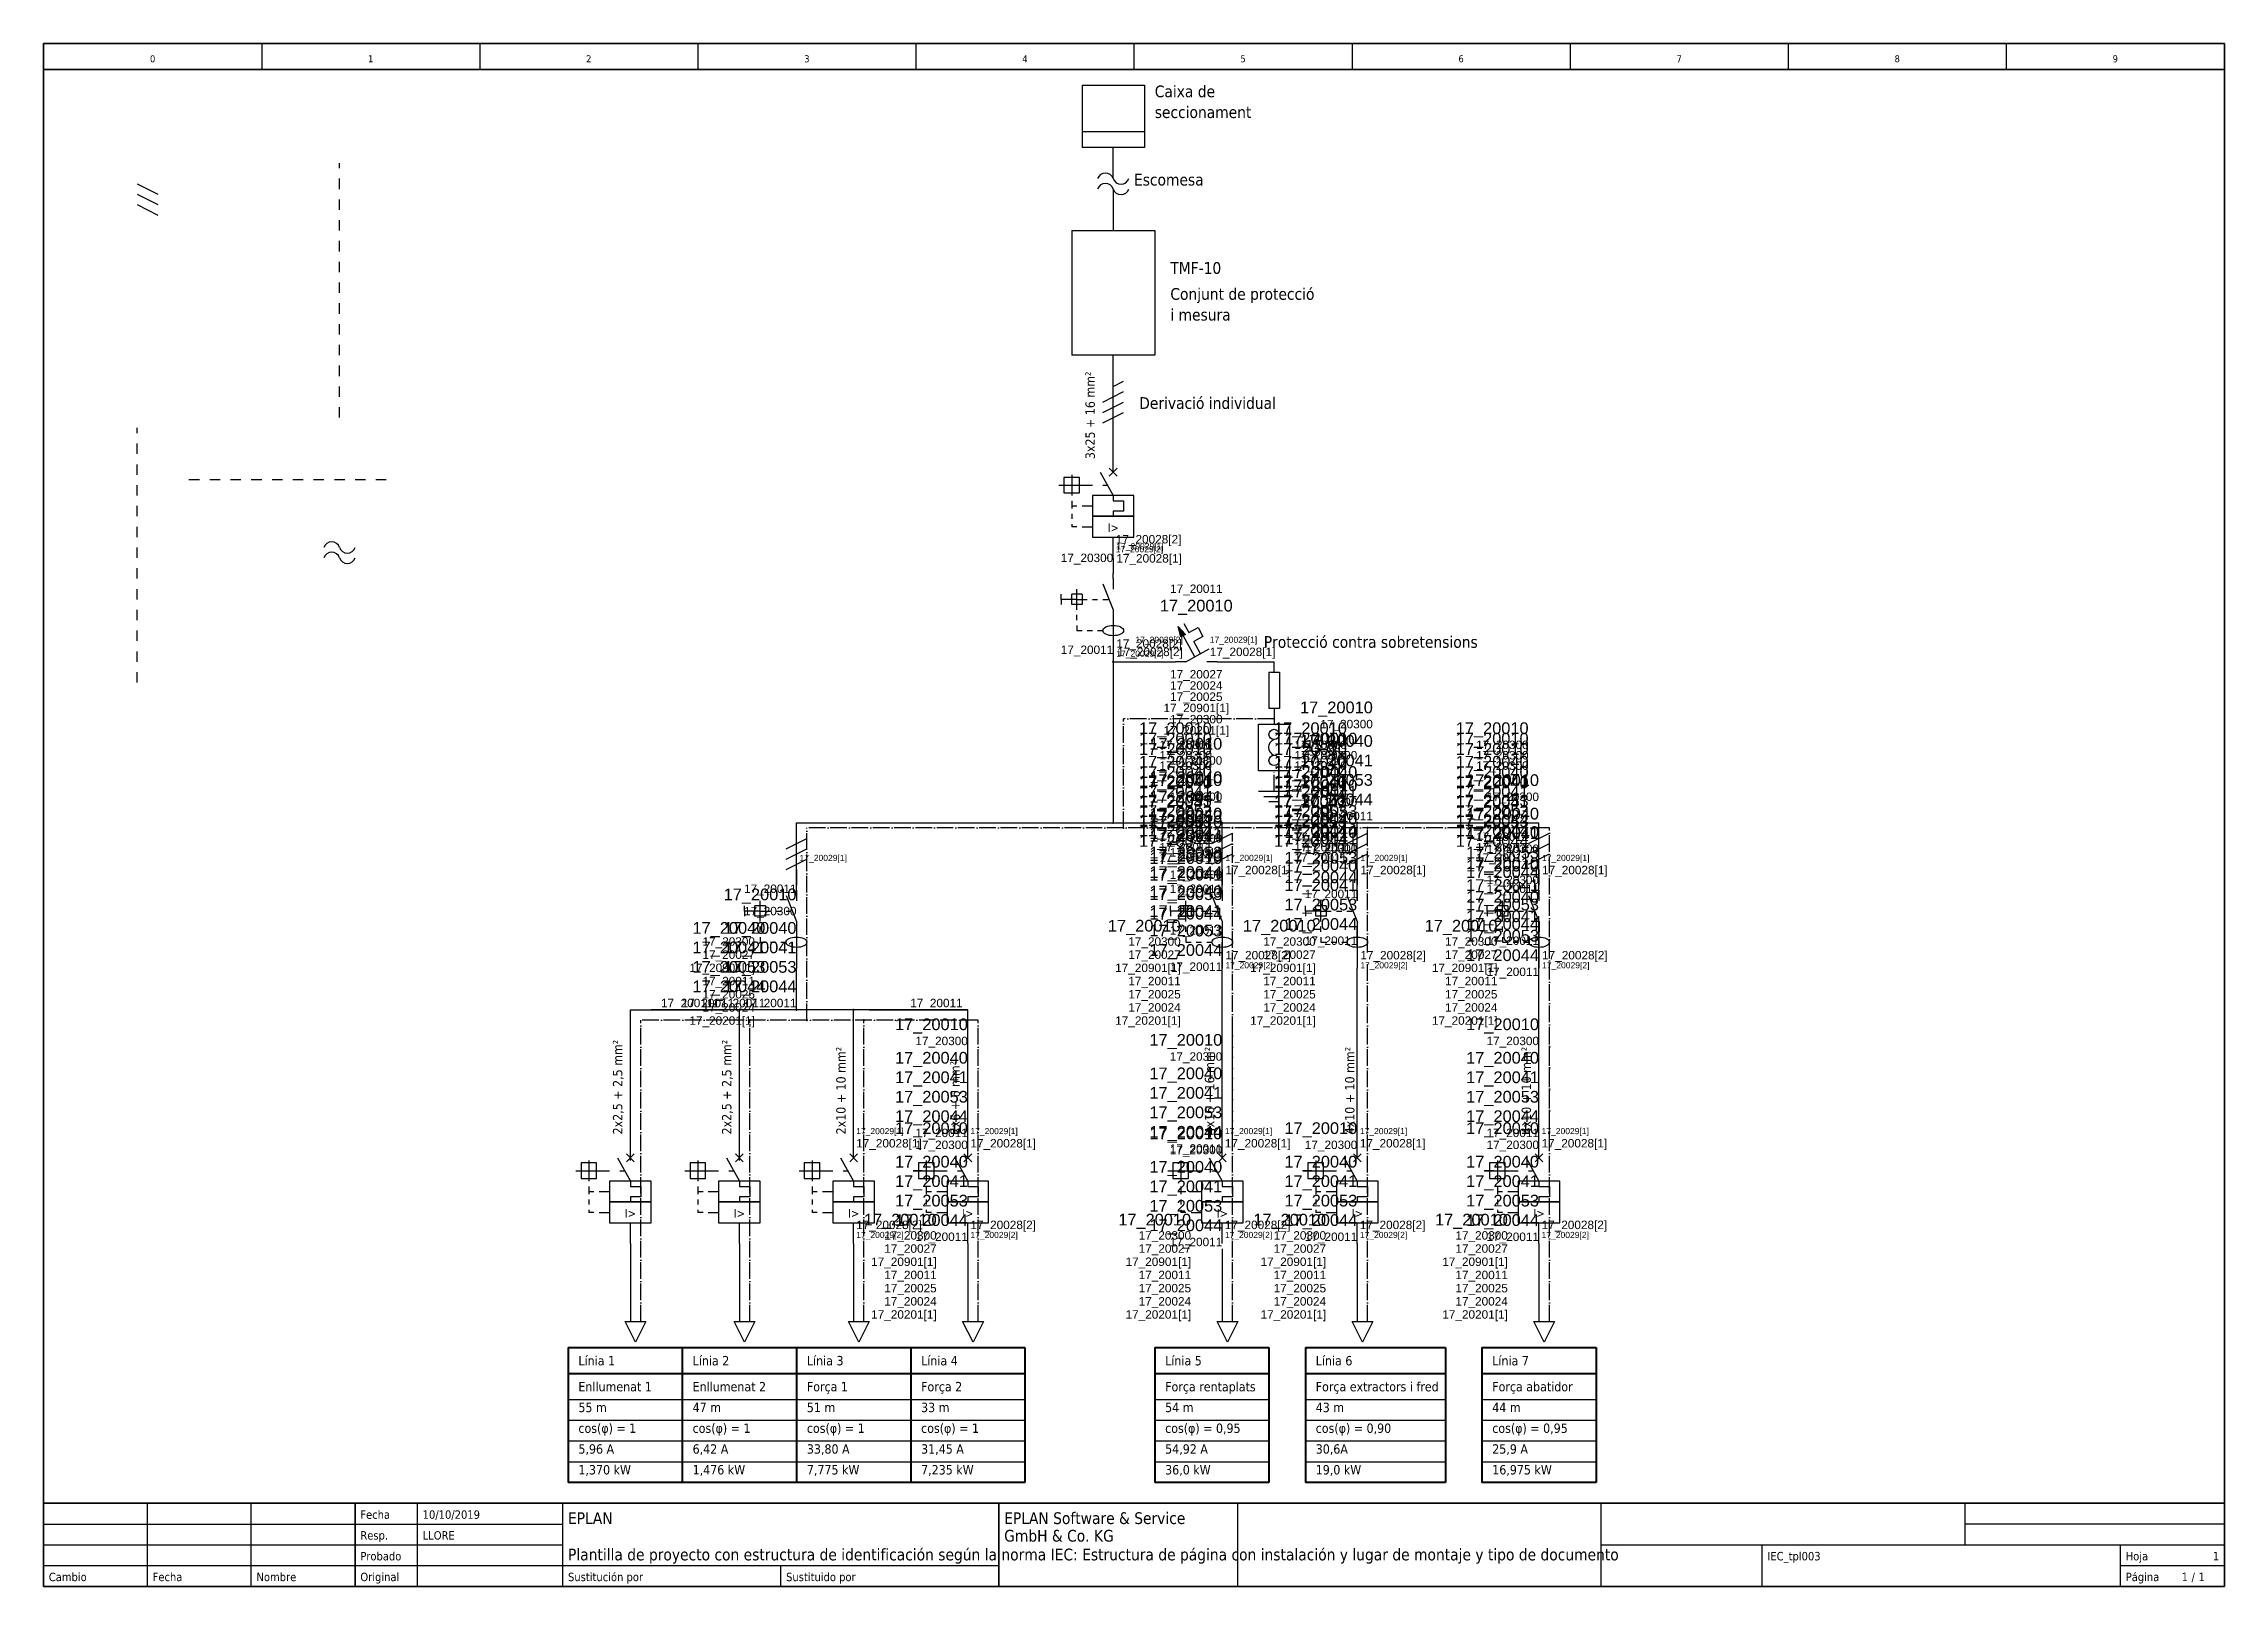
# Model space of a CAD drawing. Header units: millimetres. Extents: x 2792 to 4993, y 1483 to 2534.
# Drawn here: x 2792.5 to 3212.5, y 1483.4 to 1780.4 of the extents above; entities that cross this region are included whole.
import ezdxf
from ezdxf.enums import TextEntityAlignment as Align

# ---------------------------------------------------------------- set-up
doc = ezdxf.new("R2010")
doc.units = ezdxf.units.MM
doc.linetypes.add('EPL_DASH', pattern=[1, 0.5, -0.5])
doc.linetypes.add('EPL_DASHDOT', pattern=[1, 0.8, -0.1, 0, -0.1])
doc.layers.add('1', color=7, linetype='Continuous')
for name, color, linetype, lineweight in [('EPLAN100', 7, 'Continuous', 50), ('EPLAN201', 7, 'Continuous', 35), ('EPLAN304', 5, 'Continuous', 25), ('EPLAN451', 7, 'Continuous', 35), ('EPLAN452', 7, 'Continuous', 35), ('EPLAN453', 7, 'Continuous', 35)]:
    doc.layers.add(name, color=color, linetype=linetype, lineweight=lineweight)
doc.layers.get('0').off()
doc.styles.get("Standard").update_dxf_attribs({"font": 'arial.ttf'})
doc.styles.add('Tahoma', font='tahoma.ttf')

msp = doc.modelspace()

# ---------------------------------------------------------------- texts
at = {"layer": '1', "style": 'Tahoma'}
for s, height, p in [('Caixa de', 2.257, (3006.49, 1769.44)), ('seccionament', 2.2575, (3006.49, 1765.44)), ('Escomesa', 2.257, (3002.49, 1752.44)), ('TMF-10', 2.257, (3009.49, 1735.44)), ('Conjunt de protecció', 2.2575, (3009.49, 1730.44)), ('i mesura', 2.257, (3009.49, 1726.44)), ('Derivació individual', 2.2575, (3003.49, 1709.44)), ('Protecció contra sobretensions', 2.2575, (3027.49, 1663.44)), ('15 Ω', 2.257, (3035.49, 1643.44)), ('Línia 1', 1.806, (2895.49, 1525.44)), ('Línia 2', 1.806, (2917.49, 1525.44)), ('Línia 3', 1.806, (2939.49, 1525.44)), ('Línia 4', 1.806, (2961.49, 1525.44)), ('Línia 5', 1.806, (3008.49, 1525.44)), ('Línia 6', 1.806, (3037.49, 1525.44)), ('Línia 7', 1.806, (3071.49, 1525.44)), ('Enllumenat 1', 1.806, (2895.49, 1520.44)), ('Enllumenat 2', 1.806, (2917.49, 1520.44)), ('Força 1', 1.806, (2939.49, 1520.44)), ('Força 2', 1.806, (2961.49, 1520.44)), ('Força rentaplats', 1.806, (3008.49, 1520.44)), ('Força extractors i fred', 1.806, (3037.49, 1520.44)), ('Força abatidor', 1.806, (3071.49, 1520.44)), ('55 m', 1.806, (2895.49, 1516.44)), ('47 m', 1.806, (2917.49, 1516.44)), ('51 m', 1.806, (2939.49, 1516.44)), ('33 m', 1.806, (2961.49, 1516.44)), ('54 m', 1.806, (3008.49, 1516.44)), ('43 m', 1.806, (3037.49, 1516.44)), ('44 m', 1.806, (3071.49, 1516.44)), ('cos(φ) = 1 ', 1.806, (2895.49, 1512.44)), ('cos(φ) = 1 ', 1.806, (2917.49, 1512.44)), ('cos(φ) = 1 ', 1.806, (2939.49, 1512.44)), ('cos(φ) = 1 ', 1.806, (2961.49, 1512.44)), ('cos(φ) = 0,95 ', 1.806, (3008.49, 1512.44)), ('cos(φ) = 0,90', 1.806, (3037.49, 1512.44)), ('cos(φ) = 0,95 ', 1.806, (3071.49, 1512.44)), ('5,96 A', 1.806, (2895.49, 1508.44)), ('6,42 A', 1.806, (2917.49, 1508.44)), ('33,80 A', 1.806, (2939.49, 1508.44)), ('31,45 A', 1.806, (2961.49, 1508.44)), ('54,92 A', 1.806, (3008.49, 1508.44)), ('30,6A', 1.806, (3037.49, 1508.44)), ('25,9 A', 1.806, (3071.49, 1508.44)), ('1,370 kW', 1.806, (2895.49, 1504.44)), ('1,476 kW', 1.806, (2917.49, 1504.44)), ('7,775 kW', 1.806, (2939.49, 1504.44)), ('7,235 kW', 1.806, (2961.49, 1504.44)), ('36,0 kW', 1.806, (3008.49, 1504.44)), ('19,0 kW', 1.806, (3037.49, 1504.44)), ('16,975 kW', 1.806, (3071.49, 1504.44))]:
    msp.add_text(s, height=height, dxfattribs=at).set_placement(p, align=Align.BOTTOM_LEFT)
for s, p in [('3x25 + 16 mm²', (2995.49, 1700.44)), ('2x2,5 + 2,5 mm²', (2904.49, 1570.44)), ('2x2,5 + 2,5 mm²', (2925.49, 1570.44)), ('2x10 + 10 mm²', (2947.49, 1570.44)), ('2x6 + 6 mm²', (2969.49, 1570.44)), ('4x16 + 16 mm²', (3018.49, 1570.44)), ('4x10 + 10 mm²', (3045.49, 1570.44)), ('4x10 + 10 mm²', (3079.49, 1570.44))]:
    msp.add_text(s, height=1.806, rotation=90, dxfattribs=at).set_placement(p, align=Align.BOTTOM_LEFT)
for p in [(2998.49, 1687.26), (2905.49, 1555.26), (2926.49, 1555.26), (2948.49, 1555.26), (2970.49, 1555.26), (3019.49, 1555.26), (3045.49, 1555.26), (3080.49, 1555.26)]:
    msp.add_text('I>', height=1.625, dxfattribs=at).set_placement(p, align=Align.MIDDLE_CENTER)
at = {"layer": '1'}
for tag, text, height, p in [('17_20028[2]', '17_20028[2]', 1.6254, (2998.99, 1685.84)), ('17_20029[2]', '17_20029[2]', 1.1739, (2998.99, 1683.68)), ('17_20029[2]', '17_20029[2]', 1.1739, (2999.09, 1663.6)), ('17_20028[2]', '17_20028[2]', 1.6254, (2999.09, 1665.76)), ('17_20028[2]', '17_20028[2]', 1.6254, (3020.09, 1605.76)), ('17_20028[2]', '17_20028[2]', 1.6254, (3046.09, 1605.76)), ('17_20028[2]', '17_20028[2]', 1.6254, (3081.09, 1605.76)), ('17_20029[2]', '17_20029[2]', 1.1739, (3020.09, 1603.6)), ('17_20029[2]', '17_20029[2]', 1.1739, (3046.09, 1603.6)), ('17_20029[2]', '17_20029[2]', 1.1739, (3081.09, 1603.6)), ('17_20029[2]', '17_20029[2]', 1.1739, (2948.99, 1551.68)), ('17_20028[2]', '17_20028[2]', 1.6254, (2948.99, 1553.84)), ('17_20029[2]', '17_20029[2]', 1.1739, (2970.99, 1551.68)), ('17_20028[2]', '17_20028[2]', 1.6254, (2970.99, 1553.84)), ('17_20029[2]', '17_20029[2]', 1.1739, (3019.99, 1551.68)), ('17_20028[2]', '17_20028[2]', 1.6254, (3019.99, 1553.84)), ('17_20029[2]', '17_20029[2]', 1.1739, (3045.99, 1551.68)), ('17_20028[2]', '17_20028[2]', 1.6254, (3045.99, 1553.84)), ('17_20029[2]', '17_20029[2]', 1.1739, (3080.99, 1551.68)), ('17_20028[2]', '17_20028[2]', 1.6254, (3080.99, 1553.84))]:
    msp.add_attdef(tag, text=text, height=height, dxfattribs=at).set_placement(p, align=Align.TOP_LEFT)
for tag, text, height, p in [('17_20029[1]', '17_20029[1]', 1.1739, (2999.09, 1682.74)), ('17_20028[1]', '17_20028[1]', 1.6254, (2999.09, 1680.04)), ('17_20029[1]', '17_20029[1]', 1.1739, (3017.09, 1664.74)), ('17_20028[1]', '17_20028[1]', 1.6254, (3017.09, 1662.04)), ('17_20029[1]', '17_20029[1]', 1.1739, (2938.09, 1622.74)), ('17_20029[1]', '17_20029[1]', 1.1739, (3020.09, 1622.74)), ('17_20028[1]', '17_20028[1]', 1.6254, (3020.09, 1620.04)), ('17_20029[1]', '17_20029[1]', 1.1739, (3046.09, 1622.74)), ('17_20028[1]', '17_20028[1]', 1.6254, (3046.09, 1620.04)), ('17_20029[1]', '17_20029[1]', 1.1739, (3081.09, 1622.74)), ('17_20028[1]', '17_20028[1]', 1.6254, (3081.09, 1620.04)), ('17_20029[1]', '17_20029[1]', 1.1739, (2948.99, 1570.14)), ('17_20029[1]', '17_20029[1]', 1.1739, (2970.99, 1570.14)), ('17_20029[1]', '17_20029[1]', 1.1739, (3019.99, 1570.14)), ('17_20029[1]', '17_20029[1]', 1.1739, (3045.99, 1570.14)), ('17_20029[1]', '17_20029[1]', 1.1739, (3080.99, 1570.14)), ('17_20028[1]', '17_20028[1]', 1.6254, (2948.99, 1567.44)), ('17_20028[1]', '17_20028[1]', 1.6254, (2970.99, 1567.44)), ('17_20028[1]', '17_20028[1]', 1.6254, (3019.99, 1567.44)), ('17_20028[1]', '17_20028[1]', 1.6254, (3045.99, 1567.44)), ('17_20028[1]', '17_20028[1]', 1.6254, (3080.99, 1567.44))]:
    msp.add_attdef(tag, text=text, height=height, dxfattribs=at).set_placement(p, align=Align.BOTTOM_LEFT)
for tag, text, height, p in [('17_20300', '17_20300', 1.625, (2998.49, 1680.14)), ('17_20011', '17_20011', 1.625, (2998.49, 1662.44)), ('17_20028[2]', '17_20028[2]', 1.6254, (3011.89, 1662.04)), ('17_20029[2]', '17_20029[2]', 1.1739, (3011.89, 1664.74)), ('17_20010', '17_20010', 2.257, (3048.49, 1650.84)), ('17_20010', '17_20010', 2.257, (3017.49, 1646.84)), ('17_20010', '17_20010', 2.257, (3017.49, 1644.84)), ('17_20010', '17_20010', 2.257, (3019.49, 1643.84)), ('17_20010', '17_20010', 2.257, (3043.49, 1646.84)), ('17_20010', '17_20010', 2.257, (3043.49, 1644.84)), ('17_20010', '17_20010', 2.257, (3045.49, 1644.84)), ('17_20040', '17_20040', 2.257, (3048.49, 1644.39)), ('17_20300', '17_20300', 1.625, (3048.49, 1648.14)), ('17_20010', '17_20010', 2.257, (3078.49, 1646.84)), ('17_20010', '17_20010', 2.257, (3078.49, 1644.84)), ('17_20010', '17_20010', 2.257, (3017.49, 1642.84)), ('17_20040', '17_20040', 2.257, (3017.49, 1640.39)), ('17_20300', '17_20300', 1.625, (3017.49, 1644.14)), ('17_20300', '17_20300', 1.625, (3017.49, 1642.14)), ('17_20300', '17_20300', 1.625, (3017.49, 1640.14)), ('17_20300', '17_20300', 1.625, (3019.49, 1641.14)), ('17_20010', '17_20010', 2.257, (3043.49, 1642.84)), ('17_20040', '17_20040', 2.257, (3043.49, 1640.39)), ('17_20300', '17_20300', 1.625, (3043.49, 1644.14)), ('17_20300', '17_20300', 1.625, (3043.49, 1642.14)), ('17_20300', '17_20300', 1.625, (3043.49, 1640.14)), ('17_20041', '17_20041', 2.257, (3048.49, 1640.64)), ('17_20300', '17_20300', 1.625, (3045.49, 1642.14)), ('17_20010', '17_20010', 2.257, (3078.49, 1642.84)), ('17_20040', '17_20040', 2.257, (3078.49, 1640.39)), ('17_20300', '17_20300', 1.625, (3078.49, 1644.14)), ('17_20300', '17_20300', 1.625, (3078.49, 1642.14)), ('17_20300', '17_20300', 1.625, (3078.49, 1640.14)), ('17_20040', '17_20040', 2.257, (3017.49, 1638.39)), ('17_20041', '17_20041', 2.257, (3017.49, 1636.64)), ('17_20040', '17_20040', 2.257, (3017.49, 1636.39)), ('17_20040', '17_20040', 2.257, (3019.49, 1637.39)), ('17_20010', '17_20010', 2.257, (3019.49, 1636.84)), ('17_20040', '17_20040', 2.257, (3043.49, 1638.39)), ('17_20041', '17_20041', 2.257, (3043.49, 1636.64)), ('17_20040', '17_20040', 2.257, (3043.49, 1636.39)), ('17_20040', '17_20040', 2.257, (3045.49, 1638.39)), ('17_20010', '17_20010', 2.257, (3045.49, 1635.84)), ('17_20053', '17_20053', 2.257, (3048.49, 1636.89)), ('17_20040', '17_20040', 2.257, (3078.49, 1638.39)), ('17_20041', '17_20041', 2.257, (3078.49, 1636.64)), ('17_20040', '17_20040', 2.257, (3078.49, 1636.39)), ('17_20010', '17_20010', 2.257, (3080.49, 1636.84)), ('17_20041', '17_20041', 2.257, (3017.49, 1634.64)), ('17_20053', '17_20053', 2.257, (3017.49, 1632.89)), ('17_20041', '17_20041', 2.257, (3017.49, 1632.64)), ('17_20053', '17_20053', 2.257, (3017.49, 1630.89)), ('17_20041', '17_20041', 2.257, (3019.49, 1633.64)), ('17_20300', '17_20300', 1.625, (3019.49, 1634.14)), ('17_20041', '17_20041', 2.257, (3043.49, 1634.64)), ('17_20053', '17_20053', 2.257, (3043.49, 1632.89)), ('17_20041', '17_20041', 2.257, (3043.49, 1632.64)), ('17_20053', '17_20053', 2.257, (3043.49, 1630.89)), ('17_20041', '17_20041', 2.257, (3045.49, 1634.64)), ('17_20053', '17_20053', 2.257, (3045.49, 1630.89)), ('17_20044', '17_20044', 2.257, (3048.49, 1633.14)), ('17_20300', '17_20300', 1.625, (3045.49, 1633.14)), ('17_20041', '17_20041', 2.257, (3078.49, 1634.64)), ('17_20053', '17_20053', 2.257, (3078.49, 1632.89)), ('17_20041', '17_20041', 2.257, (3078.49, 1632.64)), ('17_20053', '17_20053', 2.257, (3078.49, 1630.89)), ('17_20300', '17_20300', 1.625, (3080.49, 1634.14)), ('17_20044', '17_20044', 2.257, (3017.49, 1629.14)), ('17_20053', '17_20053', 2.257, (3017.49, 1628.89)), ('17_20044', '17_20044', 2.257, (3017.49, 1627.14)), ('17_20040', '17_20040', 2.257, (3019.49, 1630.39)), ('17_20053', '17_20053', 2.257, (3019.49, 1629.89)), ('17_20010', '17_20010', 2.257, (3019.49, 1628.84)), ('17_20041', '17_20041', 2.257, (3019.49, 1626.64)), ('17_20044', '17_20044', 2.257, (3043.49, 1629.14)), ('17_20053', '17_20053', 2.257, (3043.49, 1628.89)), ('17_20044', '17_20044', 2.257, (3043.49, 1627.14)), ('17_20040', '17_20040', 2.257, (3045.49, 1629.39)), ('17_20044', '17_20044', 2.257, (3045.49, 1627.14)), ('17_20010', '17_20010', 2.257, (3045.49, 1626.84)), ('17_20011', '17_20011', 1.625, (3048.49, 1630.44)), ('17_20044', '17_20044', 2.257, (3078.49, 1629.14)), ('17_20053', '17_20053', 2.257, (3078.49, 1628.89)), ('17_20044', '17_20044', 2.257, (3078.49, 1627.14)), ('17_20040', '17_20040', 2.257, (3080.49, 1630.39)), ('17_20010', '17_20010', 2.257, (3080.49, 1626.84)), ('17_20041', '17_20041', 2.257, (3080.49, 1626.64)), ('17_20044', '17_20044', 2.257, (3017.49, 1625.14)), ('17_20044', '17_20044', 2.257, (3019.49, 1626.14)), ('17_20053', '17_20053', 2.257, (3019.49, 1622.89)), ('17_20011', '17_20011', 1.625, (3017.49, 1626.44)), ('17_20011', '17_20011', 1.625, (3017.49, 1624.44)), ('17_20300', '17_20300', 1.625, (3019.49, 1626.14)), ('17_20011', '17_20011', 1.625, (3019.49, 1623.44)), ('17_20044', '17_20044', 2.257, (3043.49, 1625.14)), ('17_20041', '17_20041', 2.257, (3045.49, 1625.64)), ('17_20011', '17_20011', 1.625, (3043.49, 1626.44)), ('17_20011', '17_20011', 1.625, (3043.49, 1624.44)), ('17_20011', '17_20011', 1.625, (3045.49, 1624.44)), ('17_20300', '17_20300', 1.625, (3045.49, 1624.14)), ('17_20044', '17_20044', 2.257, (3078.49, 1625.14)), ('17_20053', '17_20053', 2.257, (3080.49, 1622.89)), ('17_20011', '17_20011', 1.625, (3078.49, 1626.44)), ('17_20011', '17_20011', 1.625, (3078.49, 1624.44)), ('17_20300', '17_20300', 1.625, (3080.49, 1624.14)), ('17_20040', '17_20040', 2.257, (3019.49, 1622.39)), ('17_20010', '17_20010', 2.257, (3019.49, 1621.84)), ('17_20044', '17_20044', 2.257, (3019.49, 1619.14)), ('17_20041', '17_20041', 2.257, (3019.49, 1618.64)), ('17_20011', '17_20011', 1.625, (3017.49, 1622.44)), ('17_20300', '17_20300', 1.625, (3019.49, 1619.14)), ('17_20053', '17_20053', 2.257, (3045.49, 1621.89)), ('17_20040', '17_20040', 2.257, (3045.49, 1620.39)), ('17_20011', '17_20011', 1.625, (3043.49, 1622.44)), ('17_20010', '17_20010', 2.257, (3080.49, 1620.84)), ('17_20040', '17_20040', 2.257, (3080.49, 1620.39)), ('17_20044', '17_20044', 2.257, (3080.49, 1619.14)), ('17_20011', '17_20011', 1.625, (3078.49, 1622.44)), ('17_20010', '17_20010', 2.257, (2937.49, 1614.84)), ('17_20011', '17_20011', 1.625, (2937.49, 1616.44)), ('17_20040', '17_20040', 2.257, (3019.49, 1615.39)), ('17_20053', '17_20053', 2.257, (3019.49, 1614.89)), ('17_20011', '17_20011', 1.625, (3019.49, 1616.44)), ('17_20044', '17_20044', 2.257, (3045.49, 1618.14)), ('17_20041', '17_20041', 2.257, (3045.49, 1616.64)), ('17_20011', '17_20011', 1.625, (3045.49, 1615.44)), ('17_20041', '17_20041', 2.257, (3080.49, 1616.64)), ('17_20040', '17_20040', 2.257, (3080.49, 1614.39)), ('17_20300', '17_20300', 1.625, (3080.49, 1618.14)), ('17_20011', '17_20011', 1.625, (3080.49, 1616.44)), ('17_20300', '17_20300', 1.625, (2937.49, 1612.14)), ('17_20041', '17_20041', 2.257, (3019.49, 1611.64)), ('17_20044', '17_20044', 2.257, (3019.49, 1611.14)), ('17_20053', '17_20053', 2.257, (3045.49, 1612.89)), ('17_20053', '17_20053', 2.257, (3080.49, 1612.89)), ('17_20041', '17_20041', 2.257, (3080.49, 1610.64)), ('17_20040', '17_20040', 2.257, (2931.49, 1608.39)), ('17_20040', '17_20040', 2.257, (2937.49, 1608.39)), ('17_20053', '17_20053', 2.257, (3019.49, 1607.89)), ('17_20011', '17_20011', 1.625, (3019.49, 1608.44)), ('17_20044', '17_20044', 2.257, (3045.49, 1609.14)), ('17_20044', '17_20044', 2.257, (3080.49, 1609.14)), ('17_20053', '17_20053', 2.257, (3080.49, 1606.89)), ('17_20041', '17_20041', 2.257, (2931.49, 1604.64)), ('17_20041', '17_20041', 2.257, (2937.49, 1604.64)), ('17_20044', '17_20044', 2.257, (3019.49, 1604.14)), ('17_20011', '17_20011', 1.625, (3045.49, 1606.44)), ('17_20044', '17_20044', 2.257, (3080.49, 1603.14)), ('17_20011', '17_20011', 1.625, (3080.49, 1606.44)), ('17_20053', '17_20053', 2.257, (2931.49, 1600.89)), ('17_20053', '17_20053', 2.257, (2937.49, 1600.89)), ('17_20011', '17_20011', 1.625, (3019.49, 1601.44)), ('17_20011', '17_20011', 1.625, (3080.49, 1600.44)), ('17_20011', '17_20011', 1.625, (2921.49, 1594.44)), ('17_20011', '17_20011', 1.625, (2925.49, 1594.44)), ('17_20044', '17_20044', 2.257, (2931.49, 1597.14)), ('17_20011', '17_20011', 1.625, (2931.49, 1594.44)), ('17_20044', '17_20044', 2.257, (2937.49, 1597.14)), ('17_20011', '17_20011', 1.625, (2937.49, 1594.44)), ('17_20011', '17_20011', 1.625, (2969.49, 1594.44)), ('17_20010', '17_20010', 2.257, (2970.49, 1589.84)), ('17_20010', '17_20010', 2.257, (3080.49, 1589.84)), ('17_20300', '17_20300', 1.625, (2970.49, 1587.14)), ('17_20010', '17_20010', 2.257, (3019.49, 1586.84)), ('17_20300', '17_20300', 1.625, (3080.49, 1587.14)), ('17_20040', '17_20040', 2.257, (2970.49, 1583.39)), ('17_20300', '17_20300', 1.625, (3019.49, 1584.14)), ('17_20040', '17_20040', 2.257, (3080.49, 1583.39)), ('17_20041', '17_20041', 2.257, (2970.49, 1579.64)), ('17_20040', '17_20040', 2.257, (3019.49, 1580.39)), ('17_20041', '17_20041', 2.257, (3019.49, 1576.64)), ('17_20041', '17_20041', 2.257, (3080.49, 1579.64)), ('17_20053', '17_20053', 2.257, (2970.49, 1575.89)), ('17_20044', '17_20044', 2.257, (2970.49, 1572.14)), ('17_20053', '17_20053', 2.257, (3019.49, 1572.89)), ('17_20053', '17_20053', 2.257, (3080.49, 1575.89)), ('17_20044', '17_20044', 2.257, (3080.49, 1572.14)), ('17_20010', '17_20010', 2.257, (2970.49, 1569.84)), ('17_20011', '17_20011', 1.625, (2970.49, 1569.44)), ('17_20044', '17_20044', 2.257, (3019.49, 1569.14)), ('17_20010', '17_20010', 2.257, (3019.49, 1568.84)), ('17_20010', '17_20010', 2.257, (3045.49, 1569.84)), ('17_20010', '17_20010', 2.257, (3080.49, 1569.84)), ('17_20011', '17_20011', 1.625, (3080.49, 1569.44)), ('17_20300', '17_20300', 1.625, (2970.49, 1567.14)), ('17_20011', '17_20011', 1.625, (3019.49, 1566.44)), ('17_20300', '17_20300', 1.625, (3019.49, 1566.14)), ('17_20300', '17_20300', 1.625, (3045.49, 1567.14)), ('17_20300', '17_20300', 1.625, (3080.49, 1567.14)), ('17_20040', '17_20040', 2.257, (2970.49, 1563.39)), ('17_20041', '17_20041', 2.257, (2970.49, 1559.64)), ('17_20040', '17_20040', 2.257, (3019.49, 1562.39)), ('17_20040', '17_20040', 2.257, (3045.49, 1563.39)), ('17_20041', '17_20041', 2.257, (3045.49, 1559.64)), ('17_20040', '17_20040', 2.257, (3080.49, 1563.39)), ('17_20041', '17_20041', 2.257, (3080.49, 1559.64)), ('17_20053', '17_20053', 2.257, (2970.49, 1555.89)), ('17_20041', '17_20041', 2.257, (3019.49, 1558.64)), ('17_20053', '17_20053', 2.257, (3045.49, 1555.89)), ('17_20053', '17_20053', 2.257, (3080.49, 1555.89)), ('17_20044', '17_20044', 2.257, (2970.49, 1552.14)), ('17_20053', '17_20053', 2.257, (3019.49, 1554.89)), ('17_20044', '17_20044', 2.257, (3019.49, 1551.14)), ('17_20044', '17_20044', 2.257, (3045.49, 1552.14)), ('17_20044', '17_20044', 2.257, (3080.49, 1552.14)), ('17_20011', '17_20011', 1.625, (2970.49, 1549.44)), ('17_20011', '17_20011', 1.625, (3019.49, 1548.44)), ('17_20011', '17_20011', 1.625, (3045.49, 1549.44)), ('17_20011', '17_20011', 1.625, (3080.49, 1549.44))]:
    msp.add_attdef(tag, text=text, height=height, dxfattribs=at).set_placement(p, align=Align.BOTTOM_RIGHT)
for tag, text, height, p in [('17_20011', '17_20011', 1.625, (3014.49, 1674.19)), ('17_20010', '17_20010', 2.257, (3014.49, 1670.44))]:
    msp.add_attdef(tag, text=text, height=height, dxfattribs=at).set_placement(p, align=Align.BOTTOM_CENTER)
for tag, text, height, p in [('17_20027', '17_20027', 1.625, (3014.49, 1659.84)), ('17_20024', '17_20024', 1.625, (3014.49, 1657.68)), ('17_20025', '17_20025', 1.625, (3014.49, 1655.52)), ('17_20901[1]', '17_20901[1]', 1.6254, (3014.49, 1653.36)), ('17_20300', '17_20300', 1.625, (3014.49, 1651.2)), ('17_20201[1]', '17_20201[1]', 1.6254, (3014.49, 1649.04))]:
    msp.add_attdef(tag, text=text, height=height, dxfattribs=at).set_placement(p, align=Align.TOP_CENTER)
for tag, text, height, p in [('17_20010', '17_20010', 2.257, (3011.49, 1610.62)), ('17_20010', '17_20010', 2.257, (3037.49, 1610.62)), ('17_20010', '17_20010', 2.257, (3072.49, 1610.62)), ('17_20300', '17_20300', 1.625, (2929.49, 1607.58)), ('17_20027', '17_20027', 1.625, (2929.49, 1605.05)), ('17_20300', '17_20300', 1.625, (3011.49, 1607.58)), ('17_20027', '17_20027', 1.625, (3011.49, 1605.05)), ('17_20300', '17_20300', 1.625, (3037.49, 1607.58)), ('17_20027', '17_20027', 1.625, (3037.49, 1605.05)), ('17_20300', '17_20300', 1.625, (3072.49, 1607.58)), ('17_20027', '17_20027', 1.625, (3072.49, 1605.05)), ('17_20901[1]', '17_20901[1]', 1.6254, (2929.49, 1602.51)), ('17_20011', '17_20011', 1.625, (2929.49, 1599.97)), ('17_20901[1]', '17_20901[1]', 1.6254, (3011.49, 1602.51)), ('17_20011', '17_20011', 1.625, (3011.49, 1599.97)), ('17_20901[1]', '17_20901[1]', 1.6254, (3037.49, 1602.51)), ('17_20011', '17_20011', 1.625, (3037.49, 1599.97)), ('17_20901[1]', '17_20901[1]', 1.6254, (3072.49, 1602.51)), ('17_20011', '17_20011', 1.625, (3072.49, 1599.97)), ('17_20025', '17_20025', 1.625, (2929.49, 1597.43)), ('17_20025', '17_20025', 1.625, (3011.49, 1597.43)), ('17_20025', '17_20025', 1.625, (3037.49, 1597.43)), ('17_20025', '17_20025', 1.625, (3072.49, 1597.43)), ('17_20201[1]', '17_20201[1]', 1.6254, (2929.49, 1592.36)), ('17_20024', '17_20024', 1.625, (2929.49, 1594.89)), ('17_20201[1]', '17_20201[1]', 1.6254, (3011.49, 1592.36)), ('17_20024', '17_20024', 1.625, (3011.49, 1594.89)), ('17_20201[1]', '17_20201[1]', 1.6254, (3037.49, 1592.36)), ('17_20024', '17_20024', 1.625, (3037.49, 1594.89)), ('17_20201[1]', '17_20201[1]', 1.6254, (3072.49, 1592.36)), ('17_20024', '17_20024', 1.625, (3072.49, 1594.89)), ('17_20010', '17_20010', 2.257, (2964.49, 1554.04)), ('17_20010', '17_20010', 2.257, (3013.49, 1554.04)), ('17_20010', '17_20010', 2.257, (3039.49, 1554.04)), ('17_20010', '17_20010', 2.257, (3074.49, 1554.04)), ('17_20300', '17_20300', 1.625, (2964.49, 1551)), ('17_20300', '17_20300', 1.625, (3013.49, 1551)), ('17_20300', '17_20300', 1.625, (3039.49, 1551)), ('17_20300', '17_20300', 1.625, (3074.49, 1551)), ('17_20901[1]', '17_20901[1]', 1.6254, (2964.49, 1545.93)), ('17_20027', '17_20027', 1.625, (2964.49, 1548.47)), ('17_20901[1]', '17_20901[1]', 1.6254, (3013.49, 1545.93)), ('17_20027', '17_20027', 1.625, (3013.49, 1548.47)), ('17_20901[1]', '17_20901[1]', 1.6254, (3039.49, 1545.93)), ('17_20027', '17_20027', 1.625, (3039.49, 1548.47)), ('17_20901[1]', '17_20901[1]', 1.6254, (3074.49, 1545.93)), ('17_20027', '17_20027', 1.625, (3074.49, 1548.47)), ('17_20011', '17_20011', 1.625, (2964.49, 1543.39)), ('17_20025', '17_20025', 1.625, (2964.49, 1540.85)), ('17_20011', '17_20011', 1.625, (3013.49, 1543.39)), ('17_20025', '17_20025', 1.625, (3013.49, 1540.85)), ('17_20011', '17_20011', 1.625, (3039.49, 1543.39)), ('17_20025', '17_20025', 1.625, (3039.49, 1540.85)), ('17_20011', '17_20011', 1.625, (3074.49, 1543.39)), ('17_20025', '17_20025', 1.625, (3074.49, 1540.85)), ('17_20024', '17_20024', 1.625, (2964.49, 1538.31)), ('17_20024', '17_20024', 1.625, (3013.49, 1538.31)), ('17_20024', '17_20024', 1.625, (3039.49, 1538.31)), ('17_20024', '17_20024', 1.625, (3074.49, 1538.31)), ('17_20201[1]', '17_20201[1]', 1.6254, (2964.49, 1535.78)), ('17_20201[1]', '17_20201[1]', 1.6254, (3013.49, 1535.78)), ('17_20201[1]', '17_20201[1]', 1.6254, (3039.49, 1535.78)), ('17_20201[1]', '17_20201[1]', 1.6254, (3074.49, 1535.78))]:
    msp.add_attdef(tag, text=text, height=height, dxfattribs=at).set_placement(p, align=Align.MIDDLE_RIGHT)

# ---------------------------------------------------------------- blocks, each defined once
blk = doc.blocks.new('EPLFRAME')
at = {"layer": 'EPLAN201', "color": 0, "linetype": 'Continuous', "lineweight": 25, "ltscale": 4}
for p, q in [((42, 297), (42, 292)), ((84, 297), (84, 292)), ((126, 297), (126, 292)), ((168, 297), (168, 292)), ((210, 297), (210, 292)), ((252, 297), (252, 292)), ((294, 297), (294, 292)), ((336, 297), (336, 292)), ((378, 297), (378, 292)), ((20, 0), (20, 16)), ((40, 0), (40, 16)), ((72, 0), (72, 16)), ((100, 0), (100, 16)), ((230, 0), (230, 16)), ((300, 0), (300, 16)), ((370, 16), (370, 8)), ((0, 12), (100, 12)), ((420, 12), (370, 12)), ((0, 8), (100, 8)), ((300, 8), (420, 8)), ((331, 0), (331, 8)), ((400, 0), (400, 8)), ((0, 4), (184, 4)), ((142, 0), (142, 4)), ((400, 4), (420, 4))]:
    blk.add_line(p, q, dxfattribs=at)
at = {"layer": 'EPLAN201', "color": 0, "linetype": 'Continuous', "lineweight": 35, "ltscale": 4}
for p, q in [((0, 292), (420, 292)), ((0, 16), (420, 16)), ((60, 0), (60, 16)), ((184, 0), (184, 16))]:
    blk.add_line(p, q, dxfattribs=at)
blk.add_lwpolyline([(0, 0), (420, 0), (420, 297), (0, 297)], close=True, dxfattribs=at)
at = {"color": 0}
for tag, p in [('53_19005_1', (21, 293)), ('53_19005', (63, 293)), ('53_19005_8', (105, 293)), ('53_19005_6', (147, 293)), ('53_19005_7', (189, 293)), ('53_19005_9', (231, 293)), ('53_19005_3', (273, 293)), ('53_19005_2', (315, 293)), ('53_19005_4', (357, 293)), ('53_19005_5', (399, 293))]:
    blk.add_attdef(tag, text='', height=1.3545, dxfattribs=at).set_placement(p, align=Align.BOTTOM_CENTER)
for tag, p, height in [('4_11041', (1, 19.2575), 2.2575), ('4_11071[1]', (1, 14.6254), 1.6254), ('4_11074[1]', (21, 14.6254), 1.6254), ('4_11070[1]', (41, 14.6254), 1.6254), ('4_11024', (73, 14.6254), 1.6254), ('14_10014', (101, 14.2575), 2.2575), ('14_10015', (185, 14.2575), 2.2575), ('4_11011', (231, 14.2575), 2.2575), ('4_11030', (301, 14.2575), 2.2575), ('4_11036', (374, 14.6254), 1.6254), ('4_11071[2]', (1, 10.6254), 1.6254), ('4_11074[2]', (21, 10.6254), 1.6254), ('4_11070[2]', (41, 10.6254), 1.6254), ('4_11022', (73, 10.6254), 1.6254), ('14_10011', (101, 7.2575), 2.2575), ('4_1540', (374, 10.6254), 1.6254), ('4_11071[3]', (1, 6.6254), 1.6254), ('4_11074[3]', (21, 6.6254), 1.6254), ('4_11070[3]', (41, 6.6254), 1.6254), ('4_11080', (73, 6.6254), 1.6254), ('14_10151', (73, 2.6254), 1.6254), ('4_11059', (301, 6.6254), 1.6254), ('14_10013', (332, 6.6254), 1.6254), ('14_10300', (415, 2.6254), 1.6254)]:
    blk.add_attdef(tag, p, '', height=height, dxfattribs=at)
for tag, height, p in [('4_11040', 2.2575, (419, 19.2575)), ('4_11085', 1.6254, (141, 2.6254)), ('4_11086', 1.6254, (183, 2.6254)), ('4_25020', 1.6254, (413, 2.6254)), ('4_11000', 1.6254, (419, 6.6254))]:
    blk.add_attdef(tag, text='', height=height, dxfattribs=at).set_placement(p, align=Align.RIGHT)
at = {"layer": 'EPLAN201', "color": 0, "style": 'Tahoma'}
for s, p in [('Fecha', (61, 13)), ('Resp.', (61, 9)), ('Probado', (61, 5)), ('Hoja', (401, 5)), ('Cambio', (1, 1)), ('Fecha', (21, 1)), ('Nombre', (41, 1)), ('Original', (61, 1)), ('Sustitución por', (101, 1)), ('Sustituido por', (143, 1)), ('Página', (401, 1))]:
    blk.add_text(s, height=1.6254, dxfattribs=at).set_placement(p)
blk.add_text('/', height=1.6254, dxfattribs=at).set_placement((413.997, 0.9974), align=Align.CENTER)
blk = doc.blocks.new('EPLSYM_LibrarySPECIAL_Symbol4_Variant0_Placement2')
at = {"layer": 'EPLAN304', "color": 5, "linetype": 'Continuous', "lineweight": 25, "ltscale": 4}
blk.add_line((0, 0), (4, -2), dxfattribs=at)
at = {"color": 5}
for tag, p in [('17_20010', (0, 20.4)), ('17_20040', (0, 13.95)), ('17_20041', (0, 10.2)), ('17_20053', (0, 6.45)), ('17_20044', (0, 2.7))]:
    blk.add_attdef(tag, text='', height=2.26, dxfattribs=at).set_placement(p, align=Align.BOTTOM_RIGHT)
at = {"color": 73}
blk.add_attdef('17_20300', text='', height=1.63, dxfattribs=at).set_placement((0, 17.7), align=Align.BOTTOM_RIGHT)
at = {"color": 0}
blk.add_attdef('17_20011', text='', height=1.63, dxfattribs=at).set_placement((0, 0), align=Align.BOTTOM_RIGHT)
blk = doc.blocks.new('EPLSYM_LibrarySPECIAL_Symbol4_Variant0_Placement2_1')
at = {"layer": 'EPLAN304', "color": 5, "linetype": 'Continuous', "lineweight": 25, "ltscale": 4}
blk.add_line((0, 0), (4, -2), dxfattribs=at)
at = {"color": 5}
for tag, p in [('17_20010', (0, 20.4)), ('17_20040', (0, 13.95)), ('17_20041', (0, 10.2)), ('17_20053', (0, 6.45)), ('17_20044', (0, 2.7))]:
    blk.add_attdef(tag, text='', height=2.26, dxfattribs=at).set_placement(p, align=Align.BOTTOM_RIGHT)
at = {"color": 73}
blk.add_attdef('17_20300', text='', height=1.63, dxfattribs=at).set_placement((0, 17.7), align=Align.BOTTOM_RIGHT)
at = {"color": 0}
blk.add_attdef('17_20011', text='', height=1.63, dxfattribs=at).set_placement((0, 0), align=Align.BOTTOM_RIGHT)
blk = doc.blocks.new('EPLSYM_LibrarySPECIAL_Symbol4_Variant0_Placement2_2')
at = {"layer": 'EPLAN304', "color": 5, "linetype": 'Continuous', "lineweight": 25, "ltscale": 4}
blk.add_line((0, 0), (4, -2), dxfattribs=at)
at = {"color": 5}
for tag, p in [('17_20010', (0, 20.4)), ('17_20040', (0, 13.95)), ('17_20041', (0, 10.2)), ('17_20053', (0, 6.45)), ('17_20044', (0, 2.7))]:
    blk.add_attdef(tag, text='', height=2.26, dxfattribs=at).set_placement(p, align=Align.BOTTOM_RIGHT)
at = {"color": 73}
blk.add_attdef('17_20300', text='', height=1.63, dxfattribs=at).set_placement((0, 17.7), align=Align.BOTTOM_RIGHT)
at = {"color": 0}
blk.add_attdef('17_20011', text='', height=1.63, dxfattribs=at).set_placement((0, 0), align=Align.BOTTOM_RIGHT)

# ---------------------------------------------------------------- hatches: boundary and pattern name
at = {"layer": '1', "linetype": 'Continuous', "lineweight": 25, "ltscale": 4}
msp.add_hatch(color=256, dxfattribs=at).paths.add_polyline_path([(3010.98, 1668.21), (3012.38, 1666.7), (3011.51, 1666.22)], flags=0)

# ---------------------------------------------------------------- linework, layer by layer
at = {"layer": '1', "linetype": 'Continuous', "lineweight": 30, "ltscale": 4}
for p, q in [((2992.49, 1772.44), (3004.49, 1772.44)), ((2992.49, 1772.44), (2992.49, 1761.44)), ((3004.49, 1772.44), (3004.49, 1761.44)), ((3004.49, 1763.44), (2992.49, 1763.44)), ((2992.49, 1761.44), (2992.49, 1760.44)), ((3004.49, 1760.44), (2992.49, 1760.44)), ((2998.49, 1754.44), (2998.49, 1760.44)), ((3004.49, 1761.44), (3004.49, 1760.44)), ((2998.49, 1752.44), (2998.49, 1744.44)), ((2990.49, 1744.44), (3006.49, 1744.44)), ((2990.49, 1744.44), (2990.49, 1720.44)), ((3006.49, 1744.44), (3006.49, 1720.44)), ((3006.49, 1720.44), (2990.49, 1720.44)), ((2998.49, 1661.44), (3010.49, 1661.44)), ((3018.49, 1661.44), (3029.49, 1661.44)), ((3028.49, 1659.44), (3030.49, 1659.44)), ((3028.49, 1659.44), (3028.49, 1652.44)), ((3029.49, 1659.44), (3029.49, 1661.44)), ((3030.49, 1659.44), (3030.49, 1652.44)), ((3030.49, 1652.44), (3028.49, 1652.44)), ((3029.49, 1652.44), (3029.49, 1649.44)), ((3026.49, 1649.44), (3032.49, 1649.44)), ((3026.49, 1640.44), (3026.49, 1649.44)), ((3032.49, 1640.44), (3032.49, 1649.44)), ((3032.49, 1640.44), (3026.49, 1640.44)), ((3032.49, 1636.44), (3026.49, 1636.44)), ((3031.49, 1635.44), (3027.49, 1635.44)), ((3030.49, 1634.44), (3028.49, 1634.44)), ((2904.49, 1534.44), (2907.49, 1534.44)), ((2906.49, 1530.44), (2904.49, 1534.44)), ((2908.49, 1534.44), (2906.49, 1530.44)), ((2907.49, 1534.44), (2908.49, 1534.44)), ((2925.49, 1534.44), (2928.49, 1534.44)), ((2927.49, 1530.44), (2925.49, 1534.44)), ((2929.49, 1534.44), (2927.49, 1530.44)), ((2928.49, 1534.44), (2929.49, 1534.44)), ((2947.49, 1534.44), (2950.49, 1534.44)), ((2949.49, 1530.44), (2947.49, 1534.44)), ((2951.49, 1534.44), (2949.49, 1530.44)), ((2950.49, 1534.44), (2951.49, 1534.44)), ((2969.49, 1534.44), (2972.49, 1534.44)), ((2971.49, 1530.44), (2969.49, 1534.44)), ((2973.49, 1534.44), (2971.49, 1530.44)), ((2972.49, 1534.44), (2973.49, 1534.44)), ((3018.49, 1534.44), (3021.49, 1534.44)), ((3020.49, 1530.44), (3018.49, 1534.44)), ((3022.49, 1534.44), (3020.49, 1530.44)), ((3021.49, 1534.44), (3022.49, 1534.44)), ((3044.49, 1534.44), (3047.49, 1534.44)), ((3046.49, 1530.44), (3044.49, 1534.44)), ((3048.49, 1534.44), (3046.49, 1530.44)), ((3047.49, 1534.44), (3048.49, 1534.44)), ((3079.49, 1534.44), (3082.49, 1534.44)), ((3081.49, 1530.44), (3079.49, 1534.44)), ((3083.49, 1534.44), (3081.49, 1530.44)), ((3082.49, 1534.44), (3083.49, 1534.44)), ((2893.49, 1519.44), (2981.49, 1519.44)), ((3006.49, 1519.44), (3028.49, 1519.44)), ((3035.49, 1519.44), (3062.49, 1519.44)), ((3069.49, 1519.44), (3091.49, 1519.44)), ((2893.49, 1515.44), (2981.49, 1515.44)), ((3006.49, 1515.44), (3028.49, 1515.44)), ((3035.49, 1515.44), (3062.49, 1515.44)), ((3069.49, 1515.44), (3091.49, 1515.44)), ((2893.49, 1511.44), (2981.49, 1511.44)), ((3006.49, 1511.44), (3028.49, 1511.44)), ((3035.49, 1511.44), (3062.49, 1511.44)), ((3069.49, 1511.44), (3091.49, 1511.44)), ((2893.49, 1507.44), (2981.49, 1507.44)), ((3006.49, 1507.44), (3028.49, 1507.44)), ((3035.49, 1507.44), (3062.49, 1507.44)), ((3069.49, 1507.44), (3091.49, 1507.44))]:
    msp.add_line(p, q, dxfattribs=at)
at = {"layer": '1', "linetype": 'Continuous', "lineweight": 25, "ltscale": 4}
for p, q in [((2998.49, 1701.44), (2998.49, 1720.44)), ((2998.49, 1714.44), (3000.49, 1715.44)), ((2996.49, 1711.44), (3000.49, 1713.44)), ((2996.49, 1709.44), (3000.49, 1711.44)), ((2996.49, 1707.44), (3000.49, 1709.44)), ((2998.49, 1697.94), (2998.49, 1701.44)), ((2990.49, 1697.44), (2990.49, 1693.44)), ((2995.99, 1697.94), (2998.49, 1693.44)), ((2997.74, 1697.19), (2999.24, 1698.69)), ((2997.74, 1698.69), (2999.24, 1697.19)), ((2987.99, 1695.44), (2994.49, 1695.44)), ((2996.49, 1695.44), (2997.49, 1695.44)), ((2990.49, 1692.44), (2990.49, 1691.44)), ((2990.49, 1691.44), (2991.49, 1691.44)), ((2990.49, 1691.44), (2990.49, 1690.94)), ((2990.49, 1689.94), (2990.49, 1688.94)), ((2992.49, 1691.44), (2994.49, 1691.44)), ((2990.49, 1687.94), (2990.49, 1687.44)), ((2991.49, 1687.44), (2990.49, 1687.44)), ((2992.49, 1687.44), (2994.49, 1687.44)), ((2998.49, 1681.44), (2998.49, 1685.44)), ((2998.49, 1681.44), (2998.49, 1683.44)), ((2998.49, 1681.44), (2998.49, 1678.44)), ((2996.49, 1676.44), (2998.49, 1671.44)), ((2998.49, 1677.44), (2998.49, 1678.44)), ((2988.49, 1673.44), (2988.49, 1674.44)), ((2988.49, 1673.44), (2988.49, 1672.44)), ((2989.49, 1673.44), (2988.49, 1673.44)), ((2990.49, 1673.44), (2989.49, 1673.44)), ((2990.49, 1672.44), (2990.49, 1674.44)), ((2992.49, 1674.44), (2990.49, 1674.44)), ((2991.49, 1673.44), (2990.49, 1673.44)), ((2992.49, 1672.44), (2990.49, 1672.44)), ((2991.49, 1674.44), (2991.49, 1675.44)), ((2991.49, 1672.44), (2991.49, 1674.44)), ((2991.49, 1673.44), (2992.49, 1673.44)), ((2991.49, 1671.44), (2991.49, 1672.44)), ((2992.49, 1674.44), (2992.49, 1672.44)), ((2992.49, 1673.44), (2993.49, 1673.44)), ((2994.49, 1673.44), (2995.49, 1673.44)), ((2996.49, 1673.44), (2997.49, 1673.44)), ((2991.49, 1669.44), (2991.49, 1670.44)), ((2991.49, 1668.44), (2991.49, 1667.44)), ((2991.49, 1667.44), (2992.49, 1667.44)), ((2993.49, 1667.44), (2994.49, 1667.44)), ((2995.49, 1667.44), (2996.49, 1667.44)), ((2998.49, 1669.44), (2998.49, 1664.44)), ((3012.11, 1668.83), (3013.07, 1667.08)), ((3013.07, 1667.08), (3014.82, 1668.04)), ((3014.82, 1668.04), (3015.78, 1666.29)), ((2998.49, 1664.44), (2998.49, 1662.44)), ((3014.18, 1662.37), (3011.94, 1666.46)), ((3012.49, 1661.43), (3016.99, 1663.93)), ((3015.78, 1666.29), (3014.03, 1665.33)), ((3015.31, 1662.99), (3014.03, 1665.33)), ((2998.49, 1662.44), (2998.49, 1634.44)), ((2998.49, 1634.44), (2998.49, 1630.44)), ((2937.49, 1616.44), (2937.49, 1630.44)), ((2937.49, 1630.44), (3080.49, 1630.44)), ((3019.49, 1623.44), (3019.49, 1630.44)), ((3045.49, 1624.44), (3045.49, 1630.44)), ((3048.49, 1630.44), (3080.49, 1630.44)), ((3080.49, 1616.44), (3080.49, 1630.44)), ((2935.49, 1625.44), (2939.49, 1627.44)), ((2935.49, 1623.44), (2939.49, 1625.44)), ((3017.49, 1626.44), (3021.49, 1628.44)), ((3017.49, 1624.44), (3021.49, 1626.44)), ((3043.49, 1626.44), (3047.49, 1628.44)), ((3043.49, 1624.44), (3047.49, 1626.44)), ((3078.49, 1626.44), (3082.49, 1628.44)), ((3078.49, 1624.44), (3082.49, 1626.44)), ((2935.49, 1621.44), (2939.49, 1623.44)), ((2937.49, 1621.44), (2937.49, 1618.44)), ((3017.49, 1622.44), (3021.49, 1624.44)), ((3019.49, 1616.44), (3019.49, 1623.44)), ((3019.49, 1621.44), (3019.49, 1618.44)), ((3043.49, 1622.44), (3047.49, 1624.44)), ((3045.49, 1615.44), (3045.49, 1624.44)), ((3045.49, 1621.44), (3045.49, 1618.44)), ((3078.49, 1622.44), (3082.49, 1624.44)), ((3080.49, 1621.44), (3080.49, 1618.44)), ((2937.49, 1617.44), (2937.49, 1618.44)), ((3019.49, 1617.44), (3019.49, 1618.44)), ((3045.49, 1617.44), (3045.49, 1618.44)), ((3080.49, 1617.44), (3080.49, 1618.44)), ((2927.49, 1613.44), (2927.49, 1614.44)), ((2927.49, 1613.44), (2927.49, 1612.44)), ((2928.49, 1613.44), (2927.49, 1613.44)), ((2929.49, 1613.44), (2928.49, 1613.44)), ((2929.49, 1612.44), (2929.49, 1614.44)), ((2931.49, 1614.44), (2929.49, 1614.44)), ((2930.49, 1613.44), (2929.49, 1613.44)), ((2930.49, 1614.44), (2930.49, 1615.44)), ((2930.49, 1612.44), (2930.49, 1614.44)), ((2930.49, 1613.44), (2931.49, 1613.44)), ((2931.49, 1614.44), (2931.49, 1612.44)), ((2931.49, 1613.44), (2932.49, 1613.44)), ((2933.49, 1613.44), (2934.49, 1613.44)), ((2935.49, 1616.44), (2937.49, 1611.44)), ((2935.49, 1613.44), (2936.49, 1613.44)), ((3009.49, 1613.44), (3009.49, 1614.44)), ((3009.49, 1613.44), (3009.49, 1612.44)), ((3010.49, 1613.44), (3009.49, 1613.44)), ((3011.49, 1613.44), (3010.49, 1613.44)), ((3011.49, 1612.44), (3011.49, 1614.44)), ((3013.49, 1614.44), (3011.49, 1614.44)), ((3012.49, 1613.44), (3011.49, 1613.44)), ((3012.49, 1614.44), (3012.49, 1615.44)), ((3012.49, 1612.44), (3012.49, 1614.44)), ((3012.49, 1613.44), (3013.49, 1613.44)), ((3013.49, 1614.44), (3013.49, 1612.44)), ((3013.49, 1613.44), (3014.49, 1613.44)), ((3015.49, 1613.44), (3016.49, 1613.44)), ((3017.49, 1616.44), (3019.49, 1611.44)), ((3017.49, 1613.44), (3018.49, 1613.44)), ((3035.49, 1613.44), (3035.49, 1614.44)), ((3035.49, 1613.44), (3035.49, 1612.44)), ((3036.49, 1613.44), (3035.49, 1613.44)), ((3037.49, 1613.44), (3036.49, 1613.44)), ((3037.49, 1612.44), (3037.49, 1614.44)), ((3039.49, 1614.44), (3037.49, 1614.44)), ((3038.49, 1613.44), (3037.49, 1613.44)), ((3038.49, 1614.44), (3038.49, 1615.44)), ((3038.49, 1612.44), (3038.49, 1614.44)), ((3038.49, 1613.44), (3039.49, 1613.44)), ((3039.49, 1614.44), (3039.49, 1612.44)), ((3039.49, 1613.44), (3040.49, 1613.44)), ((3041.49, 1613.44), (3042.49, 1613.44)), ((3043.49, 1616.44), (3045.49, 1611.44)), ((3043.49, 1613.44), (3044.49, 1613.44)), ((3070.49, 1613.44), (3070.49, 1614.44)), ((3070.49, 1613.44), (3070.49, 1612.44)), ((3071.49, 1613.44), (3070.49, 1613.44)), ((3072.49, 1613.44), (3071.49, 1613.44)), ((3072.49, 1612.44), (3072.49, 1614.44)), ((3074.49, 1614.44), (3072.49, 1614.44)), ((3073.49, 1613.44), (3072.49, 1613.44)), ((3073.49, 1614.44), (3073.49, 1615.44)), ((3073.49, 1612.44), (3073.49, 1614.44)), ((3073.49, 1613.44), (3074.49, 1613.44)), ((3074.49, 1614.44), (3074.49, 1612.44)), ((3074.49, 1613.44), (3075.49, 1613.44)), ((3076.49, 1613.44), (3077.49, 1613.44)), ((3078.49, 1616.44), (3080.49, 1611.44)), ((3078.49, 1613.44), (3079.49, 1613.44)), ((2931.49, 1612.44), (2929.49, 1612.44)), ((2930.49, 1611.44), (2930.49, 1612.44)), ((2930.49, 1609.44), (2930.49, 1610.44)), ((2937.49, 1609.44), (2937.49, 1604.44)), ((3013.49, 1612.44), (3011.49, 1612.44)), ((3012.49, 1611.44), (3012.49, 1612.44)), ((3012.49, 1609.44), (3012.49, 1610.44)), ((3019.49, 1608.44), (3019.49, 1610.44)), ((3019.49, 1609.44), (3019.49, 1604.44)), ((3039.49, 1612.44), (3037.49, 1612.44)), ((3038.49, 1611.44), (3038.49, 1612.44)), ((3038.49, 1609.44), (3038.49, 1610.44)), ((3045.49, 1606.44), (3045.49, 1610.44)), ((3045.49, 1609.44), (3045.49, 1604.44)), ((3074.49, 1612.44), (3072.49, 1612.44)), ((3073.49, 1611.44), (3073.49, 1612.44)), ((3073.49, 1609.44), (3073.49, 1610.44)), ((3080.49, 1606.44), (3080.49, 1612.44)), ((3080.49, 1609.44), (3080.49, 1604.44)), ((2930.49, 1608.44), (2930.49, 1607.44)), ((2930.49, 1607.44), (2931.49, 1607.44)), ((2932.49, 1607.44), (2933.49, 1607.44)), ((2934.49, 1607.44), (2935.49, 1607.44)), ((2937.49, 1604.44), (2937.49, 1602.44)), ((3012.49, 1608.44), (3012.49, 1607.44)), ((3012.49, 1607.44), (3013.49, 1607.44)), ((3014.49, 1607.44), (3015.49, 1607.44)), ((3016.49, 1607.44), (3017.49, 1607.44)), ((3019.49, 1601.44), (3019.49, 1607.44)), ((3019.49, 1566.44), (3019.49, 1604.44)), ((3019.49, 1604.44), (3019.49, 1602.44)), ((3038.49, 1608.44), (3038.49, 1607.44)), ((3038.49, 1607.44), (3039.49, 1607.44)), ((3040.49, 1607.44), (3041.49, 1607.44)), ((3042.49, 1607.44), (3043.49, 1607.44)), ((3045.49, 1604.44), (3045.49, 1602.44)), ((3073.49, 1608.44), (3073.49, 1607.44)), ((3073.49, 1607.44), (3074.49, 1607.44)), ((3075.49, 1607.44), (3076.49, 1607.44)), ((3077.49, 1607.44), (3078.49, 1607.44)), ((3080.49, 1600.44), (3080.49, 1608.44)), ((3080.49, 1569.44), (3080.49, 1605.44)), ((3080.49, 1604.44), (3080.49, 1602.44)), ((2937.49, 1594.44), (2937.49, 1602.44)), ((3019.49, 1567.44), (3019.49, 1602.44)), ((3045.49, 1567.44), (3045.49, 1602.44)), ((3080.49, 1567.44), (3080.49, 1602.44)), ((2905.49, 1565.44), (2905.49, 1594.44)), ((2905.49, 1594.44), (2923.49, 1594.44)), ((2933.49, 1594.44), (2909.49, 1594.44)), ((2926.49, 1594.44), (2921.49, 1594.44)), ((2948.49, 1594.44), (2925.49, 1594.44)), ((2926.49, 1565.44), (2926.49, 1594.44)), ((2955.49, 1594.44), (2931.49, 1594.44)), ((2970.49, 1594.44), (2946.49, 1594.44)), ((2948.49, 1569.44), (2948.49, 1594.44)), ((2951.49, 1594.44), (2970.49, 1594.44)), ((2969.49, 1594.44), (2970.49, 1594.44)), ((2970.49, 1569.44), (2970.49, 1594.44)), ((2904.74, 1565.19), (2906.24, 1566.69)), ((2904.74, 1566.69), (2906.24, 1565.19)), ((2905.49, 1565.94), (2905.49, 1569.44)), ((2925.74, 1565.19), (2927.24, 1566.69)), ((2925.74, 1566.69), (2927.24, 1565.19)), ((2926.49, 1565.94), (2926.49, 1569.44)), ((2947.74, 1565.19), (2949.24, 1566.69)), ((2947.74, 1566.69), (2949.24, 1565.19)), ((2948.49, 1565.94), (2948.49, 1569.44)), ((2969.74, 1565.19), (2971.24, 1566.69)), ((2969.74, 1566.69), (2971.24, 1565.19)), ((2970.49, 1565.94), (2970.49, 1569.44)), ((3018.74, 1565.19), (3020.24, 1566.69)), ((3018.74, 1566.69), (3020.24, 1565.19)), ((3019.49, 1565.94), (3019.49, 1569.44)), ((3044.74, 1565.19), (3046.24, 1566.69)), ((3044.74, 1566.69), (3046.24, 1565.19)), ((3045.49, 1565.94), (3045.49, 1569.44)), ((3079.74, 1565.19), (3081.24, 1566.69)), ((3079.74, 1566.69), (3081.24, 1565.19)), ((3080.49, 1565.94), (3080.49, 1569.44)), ((2894.99, 1563.44), (2901.49, 1563.44)), ((2897.49, 1565.44), (2897.49, 1561.44)), ((2902.99, 1565.94), (2905.49, 1561.44)), ((2903.49, 1563.44), (2904.49, 1563.44)), ((2915.99, 1563.44), (2922.49, 1563.44)), ((2918.49, 1565.44), (2918.49, 1561.44)), ((2923.99, 1565.94), (2926.49, 1561.44)), ((2924.49, 1563.44), (2925.49, 1563.44)), ((2937.99, 1563.44), (2944.49, 1563.44)), ((2940.49, 1565.44), (2940.49, 1561.44)), ((2945.99, 1565.94), (2948.49, 1561.44)), ((2946.49, 1563.44), (2947.49, 1563.44)), ((2959.99, 1563.44), (2966.49, 1563.44)), ((2962.49, 1565.44), (2962.49, 1561.44)), ((2967.99, 1565.94), (2970.49, 1561.44)), ((2968.49, 1563.44), (2969.49, 1563.44)), ((3008.99, 1563.44), (3015.49, 1563.44)), ((3011.49, 1565.44), (3011.49, 1561.44)), ((3016.99, 1565.94), (3019.49, 1561.44)), ((3017.49, 1563.44), (3018.49, 1563.44)), ((3034.99, 1563.44), (3041.49, 1563.44)), ((3037.49, 1565.44), (3037.49, 1561.44)), ((3042.99, 1565.94), (3045.49, 1561.44)), ((3043.49, 1563.44), (3044.49, 1563.44)), ((3069.99, 1563.44), (3076.49, 1563.44)), ((3072.49, 1565.44), (3072.49, 1561.44)), ((3077.99, 1565.94), (3080.49, 1561.44)), ((3078.49, 1563.44), (3079.49, 1563.44)), ((2897.49, 1560.44), (2897.49, 1559.44)), ((2897.49, 1559.44), (2898.49, 1559.44)), ((2897.49, 1559.44), (2897.49, 1558.94)), ((2899.49, 1559.44), (2901.49, 1559.44)), ((2918.49, 1560.44), (2918.49, 1559.44)), ((2918.49, 1559.44), (2919.49, 1559.44)), ((2918.49, 1559.44), (2918.49, 1558.94)), ((2920.49, 1559.44), (2922.49, 1559.44)), ((2940.49, 1560.44), (2940.49, 1559.44)), ((2940.49, 1559.44), (2941.49, 1559.44)), ((2940.49, 1559.44), (2940.49, 1558.94)), ((2942.49, 1559.44), (2944.49, 1559.44)), ((2962.49, 1560.44), (2962.49, 1559.44)), ((2962.49, 1559.44), (2963.49, 1559.44)), ((2962.49, 1559.44), (2962.49, 1558.94)), ((2964.49, 1559.44), (2966.49, 1559.44)), ((3011.49, 1560.44), (3011.49, 1559.44)), ((3011.49, 1559.44), (3012.49, 1559.44)), ((3011.49, 1559.44), (3011.49, 1558.94)), ((3013.49, 1559.44), (3015.49, 1559.44)), ((3037.49, 1560.44), (3037.49, 1559.44)), ((3037.49, 1559.44), (3038.49, 1559.44)), ((3037.49, 1559.44), (3037.49, 1558.94)), ((3039.49, 1559.44), (3041.49, 1559.44)), ((3072.49, 1560.44), (3072.49, 1559.44)), ((3072.49, 1559.44), (3073.49, 1559.44)), ((3072.49, 1559.44), (3072.49, 1558.94)), ((3074.49, 1559.44), (3076.49, 1559.44)), ((2897.49, 1557.94), (2897.49, 1556.94)), ((2897.49, 1555.94), (2897.49, 1555.44)), ((2898.49, 1555.44), (2897.49, 1555.44)), ((2899.49, 1555.44), (2901.49, 1555.44)), ((2918.49, 1557.94), (2918.49, 1556.94)), ((2918.49, 1555.94), (2918.49, 1555.44)), ((2919.49, 1555.44), (2918.49, 1555.44)), ((2920.49, 1555.44), (2922.49, 1555.44)), ((2940.49, 1557.94), (2940.49, 1556.94)), ((2940.49, 1555.94), (2940.49, 1555.44)), ((2941.49, 1555.44), (2940.49, 1555.44)), ((2942.49, 1555.44), (2944.49, 1555.44)), ((2962.49, 1557.94), (2962.49, 1556.94)), ((2962.49, 1555.94), (2962.49, 1555.44)), ((2963.49, 1555.44), (2962.49, 1555.44)), ((2964.49, 1555.44), (2966.49, 1555.44)), ((3011.49, 1557.94), (3011.49, 1556.94)), ((3011.49, 1555.94), (3011.49, 1555.44)), ((3012.49, 1555.44), (3011.49, 1555.44)), ((3013.49, 1555.44), (3015.49, 1555.44)), ((3037.49, 1557.94), (3037.49, 1556.94)), ((3037.49, 1555.94), (3037.49, 1555.44)), ((3038.49, 1555.44), (3037.49, 1555.44)), ((3039.49, 1555.44), (3041.49, 1555.44)), ((3072.49, 1557.94), (3072.49, 1556.94)), ((3072.49, 1555.94), (3072.49, 1555.44)), ((3073.49, 1555.44), (3072.49, 1555.44)), ((3074.49, 1555.44), (3076.49, 1555.44)), ((2905.49, 1549.44), (2905.49, 1553.44)), ((2926.49, 1549.44), (2926.49, 1553.44)), ((2948.49, 1549.44), (2948.49, 1553.44)), ((2970.49, 1549.44), (2970.49, 1553.44)), ((3019.49, 1549.44), (3019.49, 1553.44)), ((3045.49, 1549.44), (3045.49, 1553.44)), ((3080.49, 1549.44), (3080.49, 1553.44)), ((2905.49, 1549.44), (2905.49, 1534.44)), ((2926.49, 1549.44), (2926.49, 1534.44)), ((2948.49, 1549.44), (2948.49, 1534.44)), ((2970.49, 1549.44), (2970.49, 1534.44)), ((3019.49, 1548.44), (3019.49, 1534.44)), ((3045.49, 1549.44), (3045.49, 1534.44)), ((3080.49, 1549.44), (3080.49, 1534.44))]:
    msp.add_line(p, q, dxfattribs=at)
at = {"layer": '1', "linetype": 'Continuous', "lineweight": 25}
for p, q in [((2998.49, 1677.44), (2998.49, 1675.44)), ((2998.5, 1671.44), (2998.5, 1669.44)), ((3012.49, 1661.43), (3010.49, 1661.43)), ((3018.49, 1661.44), (3016.49, 1661.44)), ((2937.49, 1617.44), (2937.49, 1615.44)), ((3019.49, 1617.44), (3019.49, 1615.44)), ((3045.49, 1617.44), (3045.49, 1615.44)), ((3080.49, 1617.44), (3080.49, 1615.44)), ((2937.5, 1611.44), (2937.5, 1609.44)), ((3019.5, 1611.44), (3019.5, 1609.44)), ((3045.5, 1611.44), (3045.5, 1609.44)), ((3080.5, 1611.44), (3080.5, 1609.44))]:
    msp.add_line(p, q, dxfattribs=at)
at = {"layer": '1', "linetype": 'EPL_DASHDOT', "lineweight": 30, "ltscale": 4}
for p, q in [((3000.49, 1629.44), (3000.49, 1650.44)), ((3029.49, 1650.44), (3000.49, 1650.44)), ((3029.49, 1636.44), (3029.49, 1640.44)), ((2939.49, 1592.44), (2939.49, 1629.44)), ((3082.49, 1629.44), (2939.49, 1629.44)), ((3021.49, 1569.44), (3021.49, 1628.44)), ((3047.49, 1605.44), (3047.49, 1629.44)), ((3082.49, 1567.44), (3082.49, 1629.44)), ((3047.49, 1534.44), (3047.49, 1603.44)), ((2907.49, 1534.44), (2907.49, 1592.44)), ((2972.49, 1592.44), (2907.49, 1592.44)), ((2928.49, 1534.44), (2928.49, 1592.44)), ((2950.49, 1534.44), (2950.49, 1592.44)), ((2972.49, 1534.44), (2972.49, 1592.44)), ((3021.49, 1534.44), (3021.49, 1591.44)), ((3082.49, 1534.44), (3082.49, 1588.44))]:
    msp.add_line(p, q, dxfattribs=at)
at = {"layer": '1', "linetype": 'Continuous', "lineweight": 40, "ltscale": 4}
for p, q in [((2893.49, 1529.44), (2915.49, 1529.44)), ((2893.49, 1529.44), (2893.49, 1524.44)), ((2915.49, 1529.44), (2915.49, 1524.44)), ((2915.49, 1529.44), (2937.49, 1529.44)), ((2937.49, 1529.44), (2937.49, 1524.44)), ((2937.49, 1529.44), (2959.49, 1529.44)), ((2959.49, 1529.44), (2959.49, 1524.44)), ((2959.49, 1529.44), (2981.49, 1529.44)), ((2981.49, 1529.44), (2981.49, 1524.44)), ((3006.49, 1529.44), (3006.49, 1524.44)), ((3006.49, 1529.44), (3028.49, 1529.44)), ((3028.49, 1529.44), (3028.49, 1524.44)), ((3035.49, 1529.44), (3035.49, 1524.44)), ((3035.49, 1529.44), (3062.49, 1529.44)), ((3062.49, 1529.44), (3062.49, 1524.44)), ((3069.49, 1529.44), (3069.49, 1524.44)), ((3069.49, 1529.44), (3091.49, 1529.44)), ((3091.49, 1529.44), (3091.49, 1524.44)), ((2893.49, 1524.44), (2915.49, 1524.44)), ((2893.49, 1524.44), (2893.49, 1503.44)), ((2915.49, 1524.44), (2915.49, 1506.44)), ((2915.49, 1524.44), (2937.49, 1524.44)), ((2915.49, 1524.44), (2915.49, 1503.44)), ((2937.49, 1524.44), (2937.49, 1506.44)), ((2937.49, 1524.44), (2937.49, 1503.44)), ((2937.49, 1524.44), (2959.49, 1524.44)), ((2959.49, 1524.44), (2959.49, 1506.44)), ((2959.49, 1524.44), (2959.49, 1503.44)), ((2959.49, 1524.44), (2981.49, 1524.44)), ((2981.49, 1524.44), (2981.49, 1506.44)), ((2981.49, 1524.44), (2981.49, 1503.44)), ((3006.49, 1524.44), (3006.49, 1506.44)), ((3006.49, 1524.44), (3006.49, 1503.44)), ((3006.49, 1524.44), (3028.49, 1524.44)), ((3028.49, 1524.44), (3028.49, 1506.44)), ((3028.49, 1524.44), (3028.49, 1503.44)), ((3035.49, 1524.44), (3035.49, 1506.44)), ((3035.49, 1524.44), (3035.49, 1503.44)), ((3035.49, 1524.44), (3062.49, 1524.44)), ((3062.49, 1524.44), (3062.49, 1503.44)), ((3069.49, 1524.44), (3069.49, 1506.44)), ((3069.49, 1524.44), (3069.49, 1503.44)), ((3069.49, 1524.44), (3091.49, 1524.44)), ((3091.49, 1524.44), (3091.49, 1506.44)), ((3091.49, 1524.44), (3091.49, 1503.44)), ((2915.49, 1503.44), (2893.49, 1503.44)), ((2937.49, 1503.44), (2915.49, 1503.44)), ((2959.49, 1503.44), (2937.49, 1503.44)), ((2981.49, 1503.44), (2959.49, 1503.44)), ((3028.49, 1503.44), (3006.49, 1503.44)), ((3062.49, 1503.44), (3035.49, 1503.44)), ((3091.49, 1503.44), (3069.49, 1503.44))]:
    msp.add_line(p, q, dxfattribs=at)
at = {"layer": '1', "linetype": 'Continuous', "lineweight": 25, "ltscale": 4}
for points in [[(2988.99, 1693.94), (2991.99, 1693.94), (2991.99, 1696.94), (2988.99, 1696.94)], [(2994.49, 1689.44), (3002.49, 1689.44), (3002.49, 1693.44), (2994.49, 1693.44)], [(2994.49, 1685.44), (3002.49, 1685.44), (3002.49, 1689.44), (2994.49, 1689.44)], [(3010.98, 1668.21), (3012.38, 1666.7), (3011.51, 1666.22), (3010.98, 1668.21)], [(2895.99, 1561.94), (2898.99, 1561.94), (2898.99, 1564.94), (2895.99, 1564.94)], [(2916.99, 1561.94), (2919.99, 1561.94), (2919.99, 1564.94), (2916.99, 1564.94)], [(2938.99, 1561.94), (2941.99, 1561.94), (2941.99, 1564.94), (2938.99, 1564.94)], [(2960.99, 1561.94), (2963.99, 1561.94), (2963.99, 1564.94), (2960.99, 1564.94)], [(3009.99, 1561.94), (3012.99, 1561.94), (3012.99, 1564.94), (3009.99, 1564.94)], [(3035.99, 1561.94), (3038.99, 1561.94), (3038.99, 1564.94), (3035.99, 1564.94)], [(3070.99, 1561.94), (3073.99, 1561.94), (3073.99, 1564.94), (3070.99, 1564.94)], [(2901.49, 1557.44), (2909.49, 1557.44), (2909.49, 1561.44), (2901.49, 1561.44)], [(2922.49, 1557.44), (2930.49, 1557.44), (2930.49, 1561.44), (2922.49, 1561.44)], [(2944.49, 1557.44), (2952.49, 1557.44), (2952.49, 1561.44), (2944.49, 1561.44)], [(2966.49, 1557.44), (2974.49, 1557.44), (2974.49, 1561.44), (2966.49, 1561.44)], [(3015.49, 1557.44), (3023.49, 1557.44), (3023.49, 1561.44), (3015.49, 1561.44)], [(3041.49, 1557.44), (3049.49, 1557.44), (3049.49, 1561.44), (3041.49, 1561.44)], [(3076.49, 1557.44), (3084.49, 1557.44), (3084.49, 1561.44), (3076.49, 1561.44)], [(2901.49, 1553.44), (2909.49, 1553.44), (2909.49, 1557.44), (2901.49, 1557.44)], [(2922.49, 1553.44), (2930.49, 1553.44), (2930.49, 1557.44), (2922.49, 1557.44)], [(2944.49, 1553.44), (2952.49, 1553.44), (2952.49, 1557.44), (2944.49, 1557.44)], [(2966.49, 1553.44), (2974.49, 1553.44), (2974.49, 1557.44), (2966.49, 1557.44)], [(3015.49, 1553.44), (3023.49, 1553.44), (3023.49, 1557.44), (3015.49, 1557.44)], [(3041.49, 1553.44), (3049.49, 1553.44), (3049.49, 1557.44), (3041.49, 1557.44)], [(3076.49, 1553.44), (3084.49, 1553.44), (3084.49, 1557.44), (3076.49, 1557.44)]]:
    msp.add_lwpolyline(points, close=True, dxfattribs=at)
for points in [[(2998.49, 1693.44), (2998.49, 1692.44), (3000.49, 1692.44), (3000.49, 1690.44), (2998.49, 1690.44), (2998.49, 1689.44)], [(2905.49, 1561.44), (2905.49, 1560.44), (2907.49, 1560.44), (2907.49, 1558.44), (2905.49, 1558.44), (2905.49, 1557.44)], [(2926.49, 1561.44), (2926.49, 1560.44), (2928.49, 1560.44), (2928.49, 1558.44), (2926.49, 1558.44), (2926.49, 1557.44)], [(2948.49, 1561.44), (2948.49, 1560.44), (2950.49, 1560.44), (2950.49, 1558.44), (2948.49, 1558.44), (2948.49, 1557.44)], [(2970.49, 1561.44), (2970.49, 1560.44), (2972.49, 1560.44), (2972.49, 1558.44), (2970.49, 1558.44), (2970.49, 1557.44)], [(3019.49, 1561.44), (3019.49, 1560.44), (3021.49, 1560.44), (3021.49, 1558.44), (3019.49, 1558.44), (3019.49, 1557.44)], [(3045.49, 1561.44), (3045.49, 1560.44), (3047.49, 1560.44), (3047.49, 1558.44), (3045.49, 1558.44), (3045.49, 1557.44)], [(3080.49, 1561.44), (3080.49, 1560.44), (3082.49, 1560.44), (3082.49, 1558.44), (3080.49, 1558.44), (3080.49, 1557.44)]]:
    msp.add_lwpolyline(points, dxfattribs=at)
at = {"layer": '1', "linetype": 'Continuous', "lineweight": 100, "ltscale": 4}
for centre in [(2998.49, 1661.44), (3029.49, 1650.44), (2998.49, 1630.44), (3019.49, 1630.44), (3045.49, 1630.44), (3000.49, 1629.44), (3021.49, 1629.44), (3047.49, 1629.44), (2926.49, 1594.44), (2928.49, 1592.44), (2937.49, 1594.44), (2939.49, 1592.44), (2948.49, 1594.44), (2950.49, 1592.44)]:
    msp.add_circle(centre, 0.0000001, dxfattribs=at)
at = {"layer": '1', "linetype": 'Continuous', "lineweight": 30, "ltscale": 4}
for centre in [(3029.49, 1647.44), (3029.49, 1642.44)]:
    msp.add_circle(centre, 1, dxfattribs=at)
for centre, start, end in [((2996.99, 1753.94), 18.4349, 161.5651), ((2996.99, 1751.94), 18.4349, 161.5651), ((2999.99, 1754.94), 198.4349, 341.5651), ((2999.99, 1752.94), 198.4349, 341.5651), ((3029.99, 1644.94), 108.4349, 251.5651)]:
    msp.add_arc(centre, 1.58, start, end, dxfattribs=at)
at = {"layer": '1', "linetype": 'Continuous', "lineweight": 25, "ltscale": 4}
for centre in [(2998.49, 1667.44), (2937.49, 1607.44), (3019.49, 1607.44), (3045.49, 1607.44), (3080.49, 1607.44)]:
    msp.add_ellipse(centre, major_axis=(2, 0), ratio=0.5, start_param=-6.283185, end_param=0, dxfattribs=at)
at = {"layer": 'EPLAN100', "color": 0, "linetype": 'EPL_DASH', "lineweight": 30, "ltscale": 4}
for p, q in [((2849.49, 1708.44), (2849.49, 1757.44)), ((2810.49, 1657.44), (2810.49, 1706.44)), ((2858.49, 1696.44), (2820.49, 1696.44))]:
    msp.add_line(p, q, dxfattribs=at)
at = {"layer": 'EPLAN100', "color": 0, "linetype": 'Continuous', "lineweight": 30, "ltscale": 4}
for centre, start, end in [((2847.99, 1682.94), 18.4349, 161.5651), ((2847.99, 1680.94), 18.4349, 161.5651), ((2850.99, 1683.94), 198.4349, 341.5651), ((2850.99, 1681.94), 198.4349, 341.5651)]:
    msp.add_arc(centre, 1.58, start, end, dxfattribs=at)

# ---------------------------------------------------------------- block references
ref = msp.add_blockref('EPLFRAME', (2792.49, 1483.44))
ref.add_attrib('14_10011', 'Plantilla de proyecto con estructura de identificación según la norma IEC: Estructura de página con instalación y lugar de montaje y tipo de documento', (2893.49, 1488.44), dxfattribs={"layer": 'EPLAN451', "color": 0, "height": 2.2575, "style": 'Tahoma'})
ref.add_attrib('14_10013', 'IEC_tpl003', (3124.49, 1488.44), dxfattribs={"layer": 'EPLAN451', "color": 0, "height": 1.625, "style": 'Tahoma'})
ref.add_attrib('14_10014', 'EPLAN', (2893.49, 1495.44), dxfattribs={"layer": 'EPLAN451', "color": 0, "height": 2.257, "style": 'Tahoma'})
ref.add_attrib('4_11022', 'LLORE', (2865.49, 1492.44), dxfattribs={"layer": 'EPLAN452', "color": 0, "height": 1.625, "style": 'Tahoma'})
ref.add_attrib('53_19005', '1', dxfattribs={"layer": 'EPLAN453', "color": 0, "height": 1.35, "style": 'Tahoma'}).set_placement((2855.49, 1776.44), align=Align.BOTTOM_CENTER)
ref.add_attrib('53_19005_1', '0', dxfattribs={"layer": 'EPLAN453', "color": 0, "height": 1.35, "style": 'Tahoma'}).set_placement((2813.49, 1776.44), align=Align.BOTTOM_CENTER)
ref.add_attrib('53_19005_2', '7', dxfattribs={"layer": 'EPLAN453', "color": 0, "height": 1.35, "style": 'Tahoma'}).set_placement((3107.49, 1776.44), align=Align.BOTTOM_CENTER)
ref.add_attrib('53_19005_3', '6', dxfattribs={"layer": 'EPLAN453', "color": 0, "height": 1.35, "style": 'Tahoma'}).set_placement((3065.49, 1776.44), align=Align.BOTTOM_CENTER)
ref.add_attrib('53_19005_4', '8', dxfattribs={"layer": 'EPLAN453', "color": 0, "height": 1.35, "style": 'Tahoma'}).set_placement((3149.49, 1776.44), align=Align.BOTTOM_CENTER)
ref.add_attrib('53_19005_5', '9', dxfattribs={"layer": 'EPLAN453', "color": 0, "height": 1.35, "style": 'Tahoma'}).set_placement((3191.49, 1776.44), align=Align.BOTTOM_CENTER)
ref.add_attrib('53_19005_6', '3', dxfattribs={"layer": 'EPLAN453', "color": 0, "height": 1.35, "style": 'Tahoma'}).set_placement((2939.49, 1776.44), align=Align.BOTTOM_CENTER)
ref.add_attrib('53_19005_7', '4', dxfattribs={"layer": 'EPLAN453', "color": 0, "height": 1.35, "style": 'Tahoma'}).set_placement((2981.49, 1776.44), align=Align.BOTTOM_CENTER)
ref.add_attrib('4_11024', '10/10/2019', (2865.49, 1496.44), dxfattribs={"layer": 'EPLAN452', "color": 0, "height": 1.625, "style": 'Tahoma'})
ref.add_attrib('14_10015', 'EPLAN Software & Service', (2977.49, 1495.44), dxfattribs={"layer": 'EPLAN451', "color": 0, "height": 2.2575, "style": 'Tahoma'})
ref.add_attrib('4_11000', '1', dxfattribs={"layer": 'EPLAN452', "color": 0, "height": 1.63, "style": 'Tahoma'}).set_placement((3211.49, 1488.44), align=Align.RIGHT)
ref.add_attrib('53_19005_8', '2', dxfattribs={"layer": 'EPLAN453', "color": 0, "height": 1.35, "style": 'Tahoma'}).set_placement((2897.49, 1776.44), align=Align.BOTTOM_CENTER)
ref.add_attrib('53_19005_9', '5', dxfattribs={"layer": 'EPLAN453', "color": 0, "height": 1.35, "style": 'Tahoma'}).set_placement((3023.49, 1776.44), align=Align.BOTTOM_CENTER)
ref.add_attrib('4_25020', '1', dxfattribs={"layer": 'EPLAN451', "color": 0, "height": 1.63, "style": 'Tahoma'}).set_placement((3205.49, 1484.44), align=Align.RIGHT)
ref.add_attrib('14_10300', '1', (3207.49, 1484.44), dxfattribs={"layer": 'EPLAN451', "color": 0, "height": 1.63, "style": 'Tahoma'})
ref.add_attrib('14_10015/1', 'GmbH & Co. KG', (2977.49, 1492.05), dxfattribs={"layer": 'EPLAN451', "color": 0, "height": 2.2575, "style": 'Tahoma'})
for name, p in [('EPLSYM_LibrarySPECIAL_Symbol4_Variant0_Placement2', (2810.49, 1753.44)), ('EPLSYM_LibrarySPECIAL_Symbol4_Variant0_Placement2_1', (2810.49, 1751.44)), ('EPLSYM_LibrarySPECIAL_Symbol4_Variant0_Placement2_2', (2810.49, 1749.44))]:
    msp.add_blockref(name, p)

msp.set_redraw_order([(e.dxf.handle, doc.entitydb.next_handle()) for e in msp.query("TEXT MTEXT ATTDEF DIMENSION ARC_DIMENSION")])  # texts and dimensions are drawn at this point

doc.saveas('drawing.dxf')
